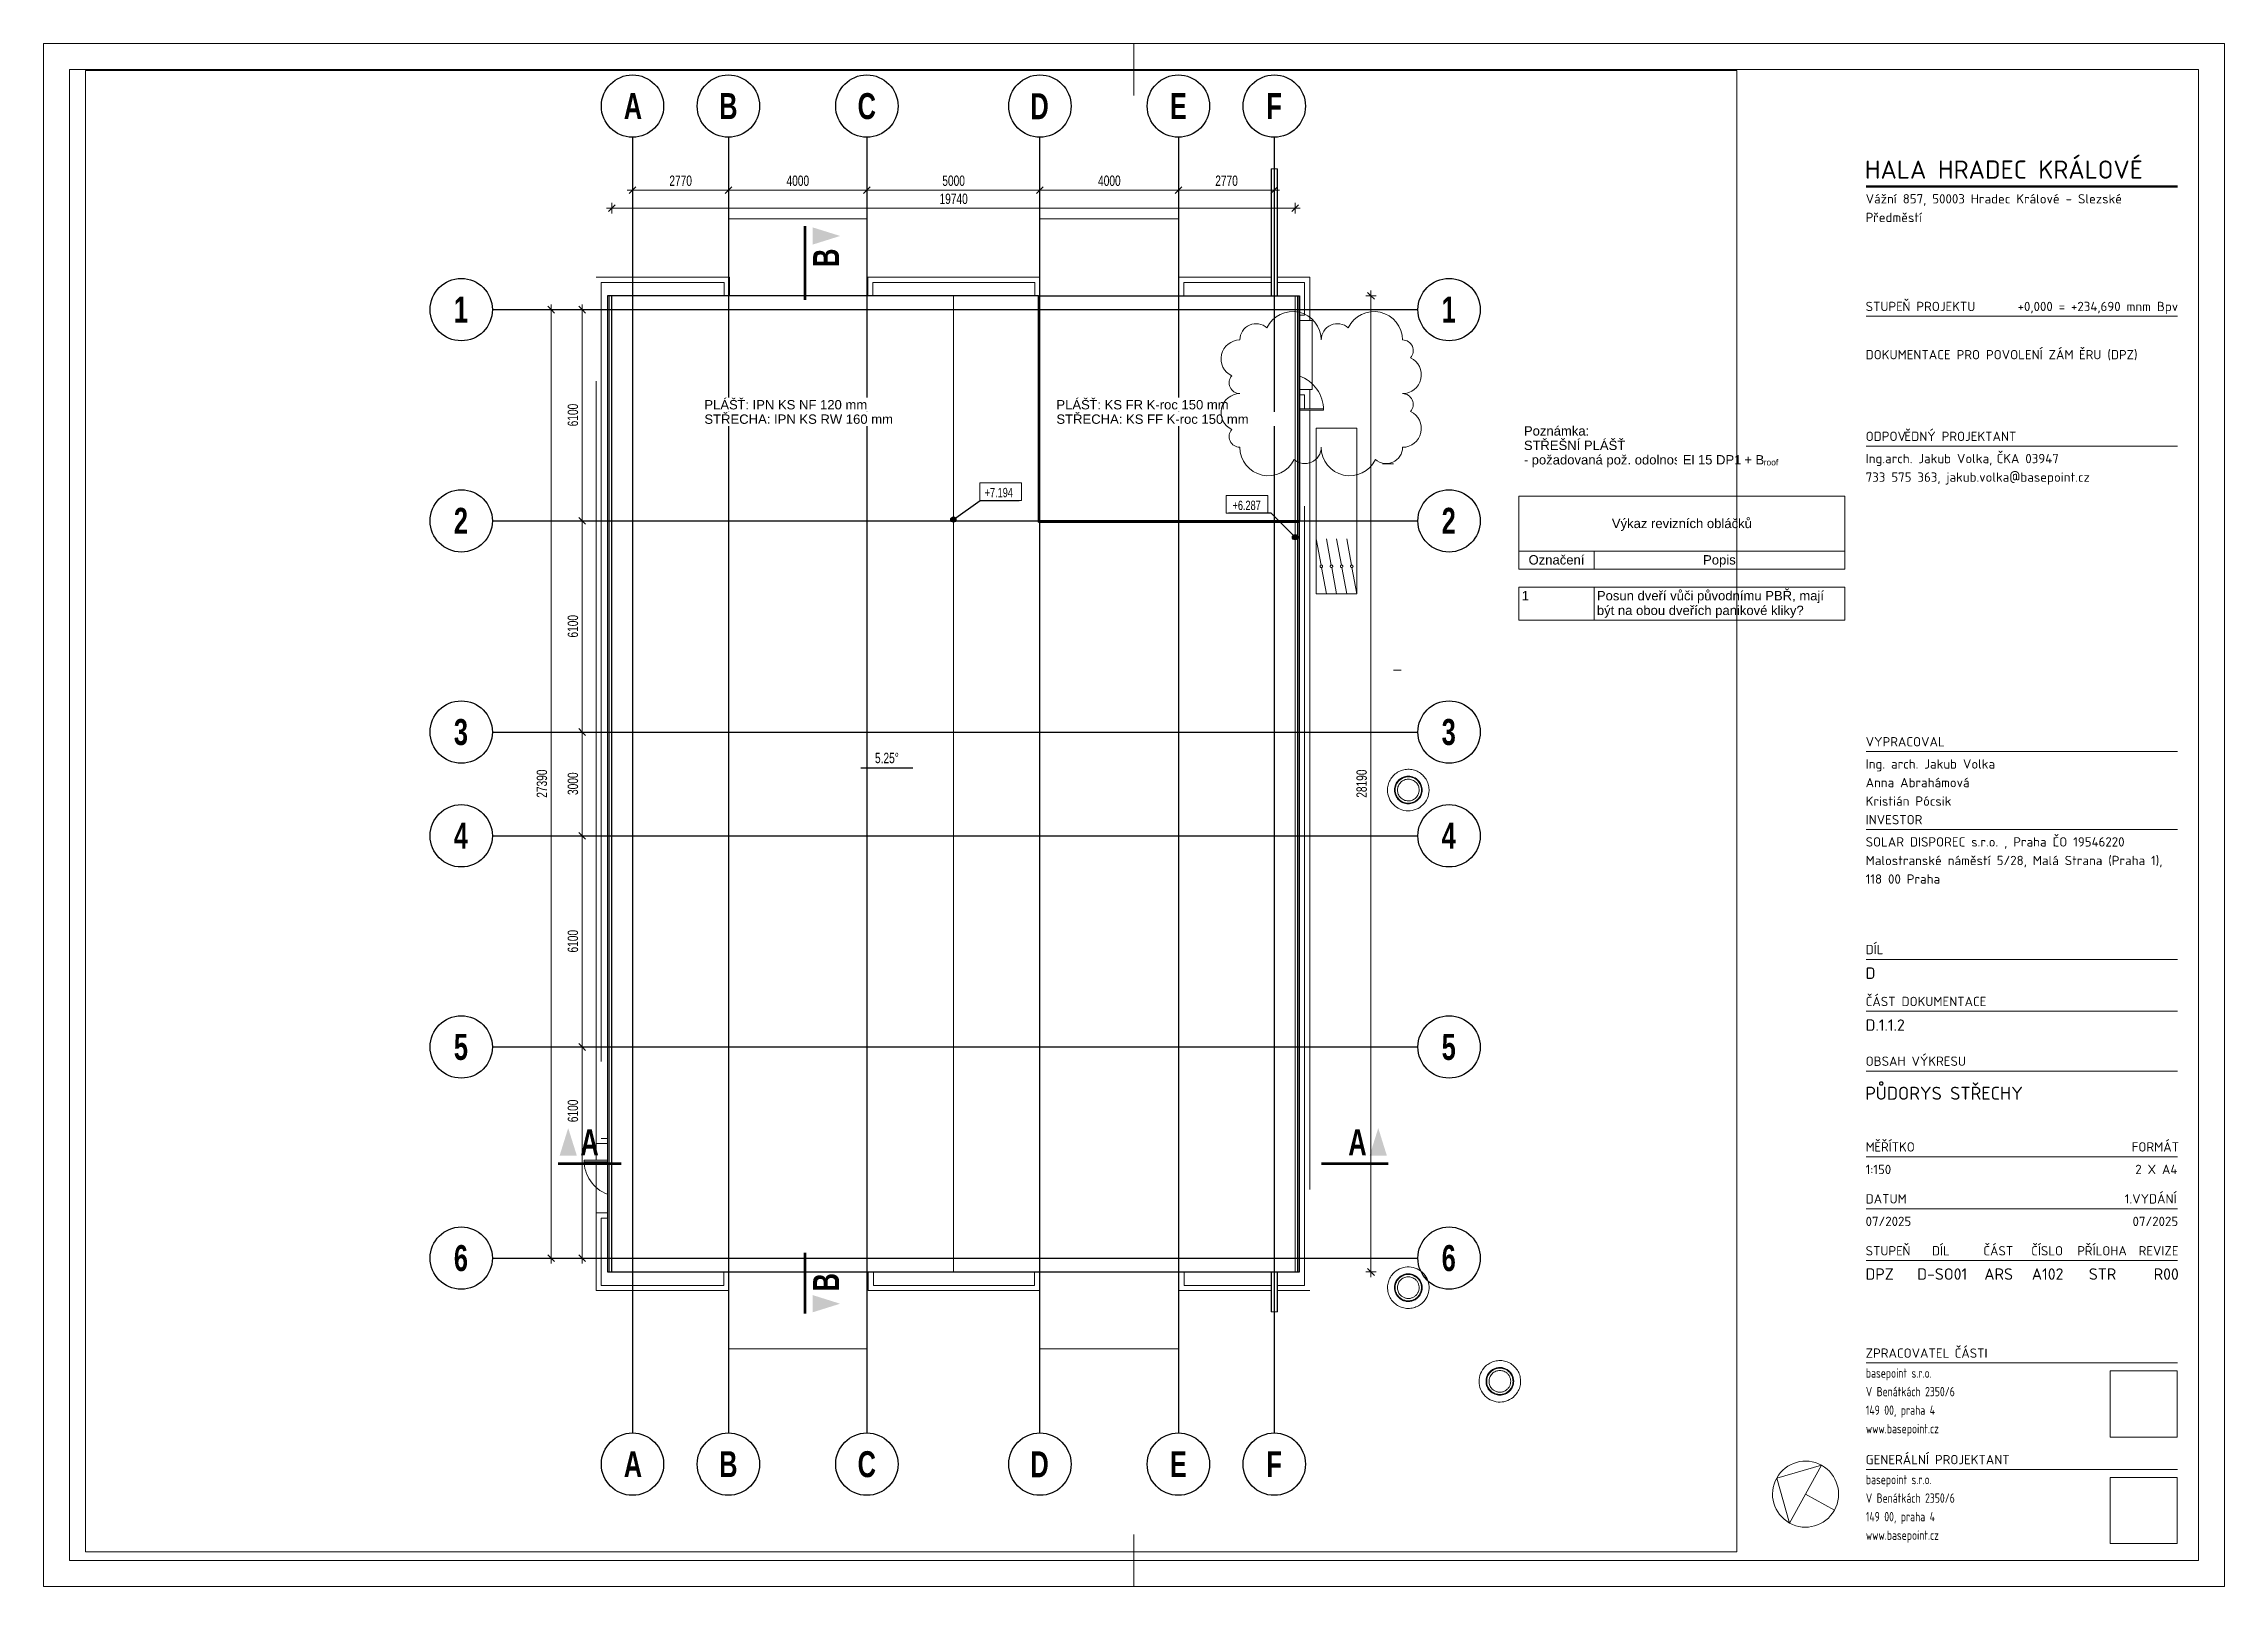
# Paper-space layout 'Layout1' of a CAD drawing. Header units: millimetres. Extents: x 461 to 881, y -344 to -47.
# The model-space entities are those that its viewports show. They can reach past a viewport. Long polylines and large blocks are cut down to what shows.
import ezdxf

# ---------------------------------------------------------------- set-up
doc = ezdxf.new("R2010")
doc.units = ezdxf.units.MM
for name, pattern in [('1_Čerchovaná 4_0mm', [8, 4, -2, 0, -2]), ('1_Čerchovaná 6_0mm', [12, 6, -3, 0, -3]), ('3_Čárkovaná 1_0mm', [2, 1, -1])]:
    doc.linetypes.add(name, pattern=pattern)
for name, color, linetype, lineweight in [('A-ANNO-DIMS', 7, 'Continuous', 9), ('A-ANNO-DIMS-150', 7, 'Continuous', 9), ('A-ANNO-NOTE', 7, 'Continuous', 9), ('A-DETL-MBND', 7, '3_Čárkovaná 1_0mm', 9), ('A-DETL-THIN', 7, 'Continuous', 9), ('A-ROOF', 7, 'Continuous', 9), ('A-ROOF-OTLN', 7, 'Continuous', 9), ('G-ANNO-DIMS', 7, 'Continuous', 9), ('G-ANNO-DIMS-1', 7, 'Continuous', 25), ('G-ANNO-REVC', 7, 'Continuous', 9), ('G-ANNO-SCHD', 7, 'Continuous', 9), ('G-ANNO-SYMB', 7, 'Continuous', 9), ('G-ANNO-SYMB-1', 7, '1_Čerchovaná 4_0mm', 100), ('G-ANNO-SYMB-2', 7, 'Continuous', 18), ('G-ANNO-TEXT', 7, 'Continuous', 9), ('G-ANNO-TTLB', 7, 'Continuous', 9), ('G-ANNO-TTLB-WIDE', 7, 'Continuous', 50)]:
    doc.layers.add(name, color=color, linetype=linetype, lineweight=lineweight)
for name, color, linetype, lineweight, true_color in [('A-DETL-1', 5, 'Continuous', 25, 0x0000ff), ('A-DETL-2', 1, 'Continuous', 25, 0xff0000), ('S-GRID-1', 8, '1_Čerchovaná 6_0mm', 25, 0x808080), ('S-GRID-IDEN', 8, 'Continuous', 25, 0x808080), ('S-GRID-IDEN-1', 8, 'Continuous', 9, 0x808080)]:
    doc.layers.add(name, color=color, linetype=linetype, lineweight=lineweight, true_color=true_color)
doc.layers.add('G-ANNO-NPLT', color=7, linetype='Continuous', plot=False)
doc.styles.add('Arial', font='arial.ttf', dxfattribs={"width": 0.7, "height": 270})
doc.styles.add('Arial_1', font='arial.ttf', dxfattribs={"width": 0.7, "height": 300})
doc.styles.add('Arial_2', font='arial.ttf', dxfattribs={"height": 270})
doc.styles.add('Arial_3', font='arial.ttf', dxfattribs={"height": 1.8})
doc.styles.add('Arial_4', font='arial.ttf', dxfattribs={"height": 1.169804})
doc.styles.add('Arial_B', font='arialbd.ttf', dxfattribs={"width": 0.7, "height": 750})
doc.styles.add('ISOCPEUR', font='isocpeur.ttf', dxfattribs={"height": 1.8})
doc.styles.add('ISOCPEUR_1', font='isocpeur.ttf', dxfattribs={"height": 3.5})
doc.styles.add('ISOCPEUR_2', font='isocpeur.ttf', dxfattribs={"width": 0.75, "height": 1.8})
doc.styles.add('ISOCPEUR_3', font='isocpeur.ttf', dxfattribs={"height": 2.2})
doc.styles.add('ISOCPEUR_4', font='isocpeur.ttf', dxfattribs={"height": 2.5})
doc.styles.add('ISOCPEUR_B', font='', dxfattribs={"width": 0.75, "height": 1.8})
doc.styles.add('ISOCPEUR_B_1', font='', dxfattribs={"height": 1.8})
doc.styles.get('ISOCPEUR_B').set_extended_font_data('ISOCPEUR', bold=True)
doc.styles.get('ISOCPEUR_B_1').set_extended_font_data('ISOCPEUR', bold=True)
doc.dimstyles.new('Vnitřní_-_průhledné', dxfattribs={"dimscale": 304.8, "dimtxt": 306.07782, "dimasz": 0.639764, "dimexe": 0.492126, "dimexo": 0.0625, "dimgap": 0.098425, "dimtad": 1, "dimdec": 0, "dimrnd": 5, "dimzin": 0, "dimdsep": 46, "dimtxsty": 'Arial_1', "dimblk1": 'OBLIQUE', "dimblk2": 'OBLIQUE', "dimsah": 1, "dimcen": 0.09, "dimdle": 0.492126, "dimazin": 0, "dimtfac": 1, "dimtdec": 4, "dimtix": 1, "dimtmove": 0, "dimatfit": 3, "dimfxl": 0.492126, "dimfxlon": 1, "dimtvp": 1, "dimtolj": 1, "dimtzin": 0, "dimarcsym": 2})
doc.dimstyles.new('Vnitřní_-_průhledné_1', dxfattribs={"dimscale": 304.8, "dimtxt": 306.07782, "dimasz": 0.639764, "dimexe": 0.492126, "dimexo": 0.0625, "dimgap": 0.098425, "dimtad": 1, "dimdec": 0, "dimrnd": 5, "dimzin": 0, "dimdsep": 46, "dimtxsty": 'Arial_1', "dimblk1": 'OBLIQUE', "dimblk2": 'OBLIQUE', "dimsah": 1, "dimcen": 0.09, "dimdle": 0.492126, "dimazin": 0, "dimtfac": 1, "dimtdec": 4, "dimtix": 1, "dimtmove": 2, "dimatfit": 3, "dimfxl": 0.492126, "dimfxlon": 1, "dimtvp": 1, "dimtolj": 1, "dimtzin": 0, "dimarcsym": 2})
picture_1 = doc.add_image_def('image1.jpg', size_in_pixel=(500, 494))

psp = doc.layouts.get("Layout1")

# ---------------------------------------------------------------- texts
at = {"layer": 'G-ANNO-SCHD', "char_height": 1.8, "line_spacing_factor": 0.941778, "style": 'Arial_3'}
for s, insert, width, attachment_point in [('Výkaz revizních obláčků', (776.52, -138.51), 32.2392, 2), ('Označení', (752.37, -145.52), 12.8693, 2), ('Popis', (783.75, -145.52), 7.5144, 2), ('\\fArial|b0|i0|c238|p34|;1', (745.68, -152.42), 1.6748, 1), ('Posun dveří vůči původnímu PBŘ, mají\\Pbýt na obou dveřích panikové kliky?', (760.15, -152.42), 52.3364, 1)]:
    psp.add_mtext(s, dxfattribs=dict(at, insert=insert, width=width, attachment_point=attachment_point))
at = {"layer": 'G-ANNO-TTLB', "attachment_point": 1}
for s, insert, char_height, width, style in [('+0,000 = +234,690 mnm Bpv', (841.18, -96.74), 1.8, 37.4388, 'ISOCPEUR'), ('\\fISOCPEUR|b0|i0|c238|p34|;D', (811.9, -224.89), 2.2, 2.0844, 'ISOCPEUR_3'), ('D.1.1.2', (811.9, -234.89), 2.2, 8.8987, 'ISOCPEUR_3'), ('ŮDORYS STŘECHY', (813.84, -247.86), 2.5, 33.27, 'ISOCPEUR_4'), ('\\fISOCPEUR|b0|i0|c238|p34|;P', (811.85, -247.86), 2.5, 2.4051, 'ISOCPEUR_4'), ('1:150', (811.9, -262.88), 1.8, 5.9325, 'ISOCPEUR'), ('07/2025', (811.9, -272.88), 1.8, 10.6624, 'ISOCPEUR'), ('07/2025', (863.31, -272.88), 1.8, 10.6624, 'ISOCPEUR'), ('DPZ', (811.89, -282.82), 2.2, 6.2532, 'ISOCPEUR_3'), ('D-SO01', (821.84, -282.82), 2.2, 11.2236, 'ISOCPEUR_3'), ('ARS', (834.76, -282.82), 2.2, 6.5738, 'ISOCPEUR_3'), ('A102', (843.91, -282.82), 2.2, 7.3755, 'ISOCPEUR_3'), ('STR', (854.89, -282.82), 2.2, 6.2532, 'ISOCPEUR_3'), ('R00', (867.39, -282.82), 2.2, 5.7721, 'ISOCPEUR_3')]:
    psp.add_mtext(s, dxfattribs=dict(at, insert=insert, char_height=char_height, width=width, style=style))

msp = doc.modelspace()

# ---------------------------------------------------------------- texts
at = {"layer": 'G-ANNO-DIMS-1', "char_height": 270, "width": 968.499, "attachment_point": 1, "line_spacing_factor": 0.941778, "style": 'Arial'}
for s, insert in [('+7.194', (191392.6, 147942.9)), ('+6.287', (198553.4, 147573.6))]:
    msp.add_mtext(s, dxfattribs=dict(at, insert=insert))
at = {"layer": 'G-ANNO-SYMB-2', "char_height": 750, "width": 648.164, "attachment_point": 1, "rotation": 90, "style": 'Arial_B'}
for insert in [(186435.6, 154323.2), (186435.6, 124736.5)]:
    msp.add_mtext('\\fArial|b1|i0|c238|p34|;\\W.7;B', dxfattribs=dict(at, insert=insert))
at = {"layer": 'G-ANNO-SYMB-2', "char_height": 750, "width": 614.493, "attachment_point": 1, "style": 'Arial_B'}
for insert in [(179713.3, 129419.5), (201896.4, 129419.5)]:
    msp.add_mtext('\\fArial|b1|i0|c238|p34|;\\W.7;A', dxfattribs=dict(at, insert=insert))
at = {"layer": 'G-ANNO-TEXT', "insert": (193464.4, 150479.5), "char_height": 270, "width": 1154.43, "attachment_point": 1, "style": 'Arial_2', "bg_fill": 3, "box_fill_scale": 1.25, "bg_fill_color": 9, "bg_fill_true_color": 13158600, "bg_fill_transparency": 0}
msp.add_mtext('PLÁŠ', dxfattribs=at)
at = {"layer": 'S-GRID-IDEN-1', "char_height": 750, "attachment_point": 1, "style": 'Arial_B'}
for s, insert, width in [('\\fArial|b1|i0|c238|p34|;\\W.7;A', (180965.3, 159342.8), 614.493), ('\\fArial|b1|i0|c238|p34|;\\W.7;B', (183721.2, 159342.8), 648.164), ('\\fArial|b1|i0|c238|p34|;\\W.7;C', (187721.2, 159342.8), 648.164), ('\\fArial|b1|i0|c238|p34|;\\W.7;D', (192713.4, 159339.3), 648.164), ('\\fArial|b1|i0|c238|p34|;\\W.7;E', (196742.2, 159342.8), 597.658), ('\\fArial|b1|i0|c238|p34|;\\W.7;F', (199532.6, 159342.8), 547.152), ('\\fArial|b1|i0|c238|p34|;\\W.7;1', (176057, 153467.1), 505.063), ('\\fArial|b1|i0|c238|p34|;\\W.7;1', (204594.3, 153467.1), 505.063), ('\\fArial|b1|i0|c238|p34|;\\W.7;2', (176057, 147367.1), 505.063), ('\\fArial|b1|i0|c238|p34|;\\W.7;2', (204594.3, 147367.1), 505.063), ('\\fArial|b1|i0|c238|p34|;\\W.7;3', (176057, 141269.6), 505.063), ('\\fArial|b1|i0|c238|p34|;\\W.7;3', (204594.3, 141269.6), 505.063), ('\\fArial|b1|i0|c238|p34|;\\W.7;4', (176057, 138272.1), 505.063), ('\\fArial|b1|i0|c238|p34|;\\W.7;4', (204594.3, 138272.1), 505.063), ('\\fArial|b1|i0|c238|p34|;\\W.7;5', (176057, 132174.6), 505.063), ('\\fArial|b1|i0|c238|p34|;\\W.7;5', (204594.3, 132174.6), 505.063), ('\\fArial|b1|i0|c238|p34|;\\W.7;6', (176057, 126077.1), 505.063), ('\\fArial|b1|i0|c238|p34|;\\W.7;6', (204594.3, 126077.1), 505.063), ('\\fArial|b1|i0|c238|p34|;\\W.7;A', (180965.3, 120125.4), 614.493), ('\\fArial|b1|i0|c238|p34|;\\W.7;B', (183721.2, 120125.4), 648.164), ('\\fArial|b1|i0|c238|p34|;\\W.7;C', (187721.2, 120125.4), 648.164), ('\\fArial|b1|i0|c238|p34|;\\W.7;D', (192713.4, 120121.9), 648.164), ('\\fArial|b1|i0|c238|p34|;\\W.7;E', (196742.2, 120125.4), 597.658), ('\\fArial|b1|i0|c238|p34|;\\W.7;F', (199532.6, 120125.4), 547.152)]:
    msp.add_mtext(s, dxfattribs=dict(at, insert=insert, width=width))

# ---------------------------------------------------------------- blocks, each defined once
blk = doc.blocks.new('00_BP_ROZP_KOD_velka_rvt22 - PL_ROZPISKA_21-298807-PŮDORYS STŘECHY')
at = {"layer": 'A-ANNO-NOTE'}
for p, q in [((-120.5, 295), (-120.5, 285)), ((-120.5, 295), (-120.5, 285)), ((-120.5, 295), (-110.5, 295)), ((-120.5, 295), (-110.5, 295)), ((89.5, 295), (89.5, 285)), ((299.5, 295), (289.5, 295)), ((299.5, 295), (289.5, 295)), ((299.5, 295), (299.5, 285)), ((-120.5, -2), (-120.5, 8)), ((-120.5, -2), (-120.5, 8)), ((89.5, -2), (89.5, 8)), ((299.5, -2), (299.5, 8)), ((-120.5, -2), (-110.5, -2)), ((299.5, -2), (289.5, -2))]:
    blk.add_line(p, q, dxfattribs=at)
at = {"layer": 'G-ANNO-TTLB'}
for p, q in [((299.5, 295), (-120.5, 295)), ((-120.5, 295), (-120.5, -2)), ((299.5, -2), (299.5, 295)), ((-115.5, 290), (-115.5, 3)), ((294.5, 290), (-115.5, 290)), ((294.5, 3), (294.5, 290)), ((290.5, 242.5), (230.5, 242.5)), ((290.5, 217.5), (230.5, 217.5)), ((290.5, 158.7), (230.5, 158.7)), ((290.5, 143.7), (230.5, 143.7)), ((290.5, 118.7), (230.5, 118.7)), ((290.5, 118.7), (230.5, 118.7)), ((290.5, 108.7), (230.5, 108.7)), ((290.5, 97.2), (230.5, 97.2)), ((290.5, 80.7), (230.5, 80.7)), ((290.5, 70.7), (230.5, 70.7)), ((290.5, 60.7), (230.5, 60.7)), ((290.5, 41), (230.5, 41)), ((290.5, 20.5), (230.5, 20.5)), ((-115.5, 3), (294.5, 3)), ((-120.5, -2), (299.5, -2))]:
    blk.add_line(p, q, dxfattribs=at)
at = {"layer": 'G-ANNO-TTLB-WIDE'}
blk.add_line((290.5, 267.5), (230.5, 267.5), dxfattribs=at)
at = {"layer": 'G-ANNO-TTLB', "attachment_point": 1}
for s, insert, char_height, width, style in [('HALA HRADEC KRÁLOVÉ', (230.25, 272.5), 3.5, 63.3333, 'ISOCPEUR_1'), ('Vážní 857, 50003 Hradec Králové - Slezské ', (230.42, 266.02), 1.8, 61.1688, 'ISOCPEUR'), ('\\fISOCPEUR|b0|i0|c238|p34|;P', (230.42, 262.44), 1.8, 1.7637, 'ISOCPEUR'), ('ředměstí', (231.87, 262.44), 1.8, 11.9451, 'ISOCPEUR'), ('STUPE', (230.42, 245.3), 1.8, 8.5781, 'ISOCPEUR'), ('Ň PROJEKTU', (237.49, 245.3), 1.8, 16.5949, 'ISOCPEUR'), ('DOKUMENTACE PRO POVOLENÍ ZÁM', (230.42, 236.02), 1.8, 49.7848, 'ISOCPEUR_B_1'), ('ĚRU (DPZ)', (271.49, 236.02), 1.8, 14.1899, 'ISOCPEUR_B_1'), ('ODPOV', (230.42, 220.3), 1.8, 9.0591, 'ISOCPEUR'), ('ĚDNÝ PROJEKTANT', (237.89, 220.3), 1.8, 25.654, 'ISOCPEUR'), ('Ing.arch. Jakub Volka, ', (230.42, 216.02), 1.8, 30.5443, 'ISOCPEUR'), ('ČKA 03947', (255.62, 216.02), 1.8, 14.5105, 'ISOCPEUR'), ('733 575 363, jakub.volka@basepoint.cz', (230.42, 212.44), 1.8, 51.5485, 'ISOCPEUR'), ('VYPRACOVAL', (230.42, 161.5), 1.8, 18.3586, 'ISOCPEUR'), ('Ing. arch. Jakub Volka', (230.42, 157.22), 1.8, 29.7426, 'ISOCPEUR'), ('Anna Abrahámová', (230.42, 153.64), 1.8, 23.9705, 'ISOCPEUR'), ('Kristián Pócsik', (230.42, 150.07), 1.8, 20.0422, 'ISOCPEUR'), ('INVESTOR', (230.42, 146.5), 1.8, 12.9873, 'ISOCPEUR'), ('ČO 19546220', (266.4, 142.22), 1.8, 16.6751, 'ISOCPEUR'), ('SOLAR DISPOREC s.r.o. , Praha I', (230.42, 142.22), 1.8, 43.6118, 'ISOCPEUR'), ('Malostranské náměstí 5/28, Malá Strana (Praha 1), ', (230.42, 138.64), 1.8, 71.1899, 'ISOCPEUR'), ('118 00 Praha', (230.42, 135.07), 1.8, 17.2363, 'ISOCPEUR'), ('DÍL', (230.42, 121.5), 1.8, 4.4093, 'ISOCPEUR'), ('ČÁST DOKUMENTACE', (230.42, 111.5), 1.8, 27.5781, 'ISOCPEUR'), ('OBSAH VÝKRESU', (230.42, 100), 1.8, 23.0084, 'ISOCPEUR'), ('ĚŘÍTKO', (232.07, 83.5), 1.8, 9.7004, 'ISOCPEUR'), ('FORMÁT', (281.65, 83.5), 1.8, 10.8228, 'ISOCPEUR'), ('\\fISOCPEUR|b0|i0|c238|p34|;M', (230.42, 83.5), 1.8, 2.0042, 'ISOCPEUR'), ('2 X A4', (282.34, 79.17), 1.8, 10.0211, 'ISOCPEUR'), ('DATUM', (230.42, 73.5), 1.8, 9.2996, 'ISOCPEUR'), ('1.VYDÁNÍ', (280.32, 73.5), 1.8, 12.4262, 'ISOCPEUR'), ('STUPE', (230.42, 63.5), 1.8, 8.5781, 'ISOCPEUR'), ('\\fISOCPEUR|b0|i0|c238|p34|;Ň', (237.49, 63.5), 1.8, 1.7637, 'ISOCPEUR'), ('DÍL', (243.18, 63.5), 1.8, 4.4093, 'ISOCPEUR'), ('ČÁST', (253.08, 63.5), 1.8, 7.0549, 'ISOCPEUR'), ('ČÍSLO', (262.29, 63.5), 1.8, 7.6962, 'ISOCPEUR'), ('\\fISOCPEUR|b0|i0|c238|p34|;P', (271.17, 63.5), 1.8, 1.7637, 'ISOCPEUR'), ('ŘÍLOHA', (272.62, 63.5), 1.8, 9.9409, 'ISOCPEUR'), ('REVIZE', (282.98, 63.5), 1.8, 9.2194, 'ISOCPEUR'), ('ZPRACOVATEL ', (230.42, 43.8), 1.8, 20.7637, 'ISOCPEUR'), ('ČÁSTI', (247.55, 43.8), 1.8, 7.6962, 'ISOCPEUR'), ('basepoint s.r.o.', (230.46, 39.96), 1.8, 16.2342, 'ISOCPEUR_B'), ('V Benátkách 2350/6', (230.46, 36.39), 1.8, 20.6234, 'ISOCPEUR_2'), ('149 00, praha 4', (230.46, 32.82), 1.8, 16.174, 'ISOCPEUR_2'), ('www.basepoint.cz', (230.46, 29.25), 1.8, 17.1361, 'ISOCPEUR_2'), ('GENERÁLNÍ PROJEKTANT', (230.42, 23.3), 1.8, 33.3502, 'ISOCPEUR'), ('basepoint s.r.o.', (230.46, 19.46), 1.8, 16.2342, 'ISOCPEUR_B'), ('V Benátkách 2350/6', (230.46, 15.89), 1.8, 20.6234, 'ISOCPEUR_2'), ('149 00, praha 4', (230.46, 12.32), 1.8, 16.174, 'ISOCPEUR_2'), ('www.basepoint.cz', (230.46, 8.75), 1.8, 17.1361, 'ISOCPEUR_2')]:
    blk.add_mtext(s, dxfattribs=dict(at, insert=insert, char_height=char_height, width=width, style=style))
at = {"layer": 'G-ANNO-TTLB'}
image = blk.add_image(picture_1, insert=(277.52, 26.73), size_in_units=(12.89, 12.73), dxfattribs=at)
image.dxf.flags = 7
image = blk.add_image(picture_1, insert=(277.52, 6.23), size_in_units=(12.89, 12.73), dxfattribs=at)
image.dxf.flags = 7
blk = doc.blocks.new('Severka-1 - Severka-1-437760-PŮDORYS STŘECHY')
at = {"layer": 'A-ANNO-NOTE'}
for p, q in [((0, 6.36), (-6.36, 0)), ((6.36, 0), (0, 6.36)), ((-6.36, 0), (6.36, 0)), ((0, 0), (0, -6.36))]:
    blk.add_line(p, q, dxfattribs=at)
for start, end in [(360, 180), (180, 360)]:
    blk.add_arc((0, 0), 6.36, start, end, dxfattribs=at)
blk = doc.blocks.new('IPE - IPE180-485023-3NP')
at = {"layer": 'A-DETL-MBND'}
for p, q in [((199668, 125300), (199668, 124146)), ((199676, 125300), (199676, 124146)), ((199840, 124146), (199840, 125300)), ((199848, 125300), (199848, 124146)), ((199676, 124146), (199668, 124146)), ((199685, 124146), (199676, 124146)), ((199831, 124146), (199685, 124146)), ((199840, 124146), (199831, 124146)), ((199848, 124146), (199840, 124146))]:
    blk.add_line(p, q, dxfattribs=at)
blk = doc.blocks.new('Větrací tlumičová jednotka_ levá - VZT S REKUPERACI-581700-3NP')
at = {"layer": 'A-DETL-MBND'}
for p, q in [((-2392, -585), (-2392, 585)), ((-2392, 585), (2393, 585)), ((-2387, 292), (-1628, 432)), ((-2387, 0), (-1628, 140)), ((-796, 585), (-1556, 445)), ((-796, 292), (-1556, 153)), ((2393, 585), (2393, -585)), ((2393, -585), (-2392, -585)), ((-2387, -293), (-1628, -153)), ((-2387, -585), (-1628, -445)), ((-796, 0), (-1556, -140)), ((-796, -293), (-1556, -432))]:
    blk.add_line(p, q, dxfattribs=at)
for centre in [(-1592, 439), (-1592, 146), (-1592, -146), (-1592, -439)]:
    blk.add_circle(centre, 36.6, dxfattribs=at)
blk = doc.blocks.new('Z_PIF_UN_Tegra_Round_Iron_Cover_Wavin__nested_ - Var_-776421-3NP')
at = {"layer": 'A-DETL-MBND'}
for radius, start, end in [(380, 0, 180), (380, 180, 0), (313, 0, 180), (313, 180, 0)]:
    blk.add_arc((0, 0), radius, start, end, dxfattribs=at)
blk = doc.blocks.new('Z_PIF_UN_Tegra_Concrete_Ring_Wavin__nested_ - Var_-776422-3NP')
at = {"layer": 'A-DETL-MBND'}
for radius, start, end in [(600, 360, 180), (600, 180, 360), (400, 0, 180), (400, 180, 0)]:
    blk.add_arc((0, 0), radius, start, end, dxfattribs=at)
blk = doc.blocks.new('Rampa - Rampa-818641-3NP')
at = {"layer": 'A-DETL-MBND'}
for p, q in [((229959, 7966), (228817, 6066)), ((228817, 6066), (232246, 4005)), ((232246, 4005), (233387, 5905))]:
    blk.add_line(p, q, dxfattribs=at)
blk = doc.blocks.new('Rampa - Rampa-819336-3NP')
at = {"layer": 'A-DETL-MBND'}
for p, q in [((221969, 12143), (221101, 10699)), ((221101, 10699), (224530, 8638)), ((224530, 8638), (225674, 10542))]:
    blk.add_line(p, q, dxfattribs=at)
blk = doc.blocks.new('Rampa - Rampa-823350-3NP')
at = {"layer": 'A-DETL-MBND'}
for p, q in [((245628, 34032), (244759, 32586)), ((249056, 31971), (245628, 34032)), ((247911, 30066), (249056, 31971))]:
    blk.add_line(p, q, dxfattribs=at)
blk = doc.blocks.new('Rampa - Rampa-823366-3NP')
at = {"layer": 'A-DETL-MBND'}
for p, q in [((237913, 38667), (237045, 37223)), ((241342, 36606), (237913, 38667)), ((240197, 34702), (241342, 36606))]:
    blk.add_line(p, q, dxfattribs=at)
blk = doc.blocks.new('Vnější jednoduché dvoukřídlé dveře - 1050 x 2100mm-849430-3NP')
at = {"layer": 'A-DETL-MBND'}
for p, q in [((525, 1131.35), (480, 1131.35)), ((480, 1131.35), (480, 431.35)), ((525, 431.35), (525, 1131.35))]:
    blk.add_line(p, q, dxfattribs=at)
blk.add_arc((525, 81.35), 1050, 90, 160.4904342, dxfattribs=at)
blk = doc.blocks.new('Vnější jednoduché dvoukřídlé dveře - 1050 x 2100mm-V1-3NP')
at = {"layer": 'A-DETL-MBND'}
for p, q in [((525, 1131), (480, 1131)), ((480, 1131), (480, 455)), ((525, 455), (525, 1131))]:
    blk.add_line(p, q, dxfattribs=at)
blk.add_arc((525, 81), 1050, 90, 159.07192, dxfattribs=at)
blk = doc.blocks.new('IPE - IPE180-485027-3NP')
at = {"layer": 'A-DETL-MBND'}
for p, q in [((199667, 157158), (199675, 157158)), ((199667, 157158), (199667, 153490)), ((199675, 157158), (199684, 157158)), ((199675, 157158), (199675, 153490)), ((199684, 157158), (199830, 157158)), ((199830, 157158), (199839, 157158)), ((199839, 157158), (199847, 157158)), ((199839, 153490), (199839, 157158)), ((199847, 157158), (199847, 153490))]:
    blk.add_line(p, q, dxfattribs=at)
blk = doc.blocks.new('Osnova - 6mm-307864-3NP')
at = {"layer": 'S-GRID-IDEN'}
blk.add_circle((0, 0), 6, dxfattribs=at)
blk = doc.blocks.new('Řez - Velká značka-308779-3NP')
at = {"layer": 'G-ANNO-SYMB'}
blk.add_hatch(color=256, dxfattribs=at).paths.add_polyline_path([(3.58, 1.5), (0.25, 1.5), (1.91, 6.82)])
blk = doc.blocks.new('Výškové kóty - Výšková kóta - Základová-780896-3NP')
at = {"layer": 'G-ANNO-DIMS'}
for p, q in [((-0.4, 0), (-0.4, 3.4)), ((-0.4, 3.4), (7.6, 3.4)), ((7.6, 0), (-0.4, 0)), ((7.6, 3.4), (7.6, 0))]:
    blk.add_line(p, q, dxfattribs=at)
blk = doc.blocks.new('DIMBLOCK1-3NP')
at = {"layer": 'A-ANNO-DIMS-150', "lineweight": 18}
for p, q in [((192988, 156544), (192891, 156446)), ((192988, 156544), (193086, 156641)), ((196988, 156544), (196891, 156446)), ((196988, 156544), (197086, 156641))]:
    blk.add_line(p, q, dxfattribs=at)
at = {"layer": 'A-ANNO-DIMS-150'}
for p, q in [((192988, 156544), (192988, 156694)), ((197138, 156544), (192988, 156544)), ((192988, 156544), (192988, 156394)), ((196988, 156544), (196988, 156694)), ((196988, 156544), (196988, 156394))]:
    blk.add_line(p, q, dxfattribs=at)
at = {"layer": 'A-ANNO-DIMS-150', "color": 0, "insert": (194668, 156963), "char_height": 300, "width": 768.49, "attachment_point": 1, "line_spacing_factor": 0.941778, "style": 'Arial_1'}
blk.add_mtext('4000', dxfattribs=at)
blk = doc.blocks.new('_Oblique')
at = {"color": 0, "linetype": 'ByBlock', "lineweight": -2}
blk.add_line((-0.5, -0.5), (0.5, 0.5), dxfattribs=at)
blk = doc.blocks.new('DIMBLOCK2-3NP')
at = {"layer": 'A-ANNO-DIMS-150', "lineweight": 18}
for p, q in [((187988, 156544), (187891, 156446)), ((187988, 156544), (188086, 156641)), ((192988, 156544), (192891, 156446)), ((192988, 156544), (193086, 156641))]:
    blk.add_line(p, q, dxfattribs=at)
at = {"layer": 'A-ANNO-DIMS-150'}
for p, q in [((187988, 156544), (187988, 156694)), ((192988, 156544), (187988, 156544)), ((187988, 156544), (187988, 156394)), ((192988, 156544), (192988, 156694)), ((192988, 156544), (192988, 156394))]:
    blk.add_line(p, q, dxfattribs=at)
at = {"layer": 'A-ANNO-DIMS-150', "color": 0, "insert": (190168, 156963), "char_height": 300, "width": 768.49, "attachment_point": 1, "line_spacing_factor": 0.941778, "style": 'Arial_1'}
blk.add_mtext('5000', dxfattribs=at)
blk = doc.blocks.new('DIMBLOCK3-3NP')
at = {"layer": 'A-ANNO-DIMS-150', "lineweight": 18}
for p, q in [((183988, 156544), (183891, 156446)), ((183988, 156544), (184086, 156641)), ((187988, 156544), (187891, 156446)), ((187988, 156544), (188086, 156641))]:
    blk.add_line(p, q, dxfattribs=at)
at = {"layer": 'A-ANNO-DIMS-150'}
for p, q in [((183988, 156544), (183988, 156694)), ((187988, 156544), (183988, 156544)), ((183988, 156544), (183988, 156394)), ((187988, 156544), (187988, 156694)), ((187988, 156544), (187988, 156394))]:
    blk.add_line(p, q, dxfattribs=at)
at = {"layer": 'A-ANNO-DIMS-150', "color": 0, "insert": (185668, 156963), "char_height": 300, "width": 768.49, "attachment_point": 1, "line_spacing_factor": 0.941778, "style": 'Arial_1'}
blk.add_mtext('4000', dxfattribs=at)
blk = doc.blocks.new('DIMBLOCK4-3NP')
at = {"layer": 'A-ANNO-DIMS-150'}
for p, q in [((183988, 156544), (181068, 156544)), ((181218, 156544), (181218, 156694)), ((181218, 156544), (181218, 156394)), ((183988, 156544), (183988, 156694)), ((183988, 156544), (183988, 156394))]:
    blk.add_line(p, q, dxfattribs=at)
at = {"layer": 'A-ANNO-DIMS-150', "lineweight": 18}
for p, q in [((181218, 156544), (181121, 156446)), ((181218, 156544), (181316, 156641)), ((183988, 156544), (183891, 156446)), ((183988, 156544), (184086, 156641))]:
    blk.add_line(p, q, dxfattribs=at)
at = {"layer": 'A-ANNO-DIMS-150', "color": 0, "insert": (182283, 156963), "char_height": 300, "width": 768.49, "attachment_point": 1, "line_spacing_factor": 0.941778, "style": 'Arial_1'}
blk.add_mtext('2770', dxfattribs=at)
blk = doc.blocks.new('DIMBLOCK5-3NP')
at = {"layer": 'A-ANNO-DIMS-150'}
for p, q in [((180468, 156021), (200508, 156021)), ((180618, 156021), (180618, 156171)), ((180618, 156021), (180618, 155871)), ((200358, 156021), (200358, 156171)), ((200358, 156021), (200358, 155871))]:
    blk.add_line(p, q, dxfattribs=at)
at = {"layer": 'A-ANNO-DIMS-150', "lineweight": 18}
for p, q in [((180618, 156021), (180521, 155924)), ((180618, 156021), (180716, 156119)), ((200358, 156021), (200261, 155924)), ((200358, 156021), (200456, 156119))]:
    blk.add_line(p, q, dxfattribs=at)
at = {"layer": 'A-ANNO-DIMS-150', "color": 0, "insert": (190088, 156441), "char_height": 300, "width": 960.61, "attachment_point": 1, "line_spacing_factor": 0.941778, "style": 'Arial_1'}
blk.add_mtext('19740', dxfattribs=at)
blk = doc.blocks.new('DIMBLOCK6-3NP')
at = {"layer": 'A-ANNO-DIMS-150'}
for p, q in [((179765, 153090), (179615, 153090)), ((179765, 153240), (179765, 146990)), ((179765, 153090), (179915, 153090)), ((179765, 146990), (179615, 146990)), ((179765, 146990), (179915, 146990))]:
    blk.add_line(p, q, dxfattribs=at)
at = {"layer": 'A-ANNO-DIMS-150', "lineweight": 18}
for p, q in [((179765, 153090), (179667, 153188)), ((179765, 153090), (179862, 152993)), ((179765, 146990), (179667, 147088)), ((179765, 146990), (179862, 146893))]:
    blk.add_line(p, q, dxfattribs=at)
at = {"layer": 'A-ANNO-DIMS-150', "color": 0, "insert": (179345, 149720), "char_height": 300, "width": 768.49, "attachment_point": 1, "rotation": 90, "line_spacing_factor": 0.941778, "style": 'Arial_1'}
blk.add_mtext('6100', dxfattribs=at)
blk = doc.blocks.new('DIMBLOCK7-3NP')
at = {"layer": 'A-ANNO-DIMS-150'}
for p, q in [((179765, 146990), (179615, 146990)), ((179765, 146990), (179765, 140893)), ((179765, 146990), (179915, 146990)), ((179765, 140893), (179615, 140893)), ((179765, 140893), (179915, 140893))]:
    blk.add_line(p, q, dxfattribs=at)
at = {"layer": 'A-ANNO-DIMS-150', "lineweight": 18}
for p, q in [((179765, 146990), (179667, 147088)), ((179765, 146990), (179862, 146893)), ((179765, 140893), (179667, 140990)), ((179765, 140893), (179862, 140795))]:
    blk.add_line(p, q, dxfattribs=at)
at = {"layer": 'A-ANNO-DIMS-150', "color": 0, "insert": (179345, 143621), "char_height": 300, "width": 768.49, "attachment_point": 1, "rotation": 90, "line_spacing_factor": 0.941778, "style": 'Arial_1'}
blk.add_mtext('6100', dxfattribs=at)
blk = doc.blocks.new('DIMBLOCK8-3NP')
at = {"layer": 'A-ANNO-DIMS-150'}
for p, q in [((179765, 140893), (179615, 140893)), ((179765, 140893), (179765, 137895)), ((179765, 140893), (179915, 140893)), ((179765, 137895), (179615, 137895)), ((179765, 137895), (179915, 137895))]:
    blk.add_line(p, q, dxfattribs=at)
at = {"layer": 'A-ANNO-DIMS-150', "lineweight": 18}
for p, q in [((179765, 140893), (179667, 140990)), ((179765, 140893), (179862, 140795)), ((179765, 137895), (179667, 137993)), ((179765, 137895), (179862, 137798))]:
    blk.add_line(p, q, dxfattribs=at)
at = {"layer": 'A-ANNO-DIMS-150', "color": 0, "insert": (179345, 139074), "char_height": 300, "width": 768.49, "attachment_point": 1, "rotation": 90, "line_spacing_factor": 0.941778, "style": 'Arial_1'}
blk.add_mtext('3000', dxfattribs=at)
blk = doc.blocks.new('DIMBLOCK9-3NP')
at = {"layer": 'A-ANNO-DIMS-150', "lineweight": 18}
for p, q in [((179765, 137895), (179667, 137993)), ((179765, 137895), (179862, 137798)), ((179765, 131798), (179667, 131895)), ((179765, 131798), (179862, 131700))]:
    blk.add_line(p, q, dxfattribs=at)
at = {"layer": 'A-ANNO-DIMS-150'}
for p, q in [((179765, 137895), (179615, 137895)), ((179765, 137895), (179765, 131798)), ((179765, 137895), (179915, 137895)), ((179765, 131798), (179615, 131798)), ((179765, 131798), (179915, 131798))]:
    blk.add_line(p, q, dxfattribs=at)
at = {"layer": 'A-ANNO-DIMS-150', "color": 0, "insert": (179345, 134526), "char_height": 300, "width": 768.49, "attachment_point": 1, "rotation": 90, "line_spacing_factor": 0.941778, "style": 'Arial_1'}
blk.add_mtext('6100', dxfattribs=at)
blk = doc.blocks.new('DIMBLOCK10-3NP')
at = {"layer": 'A-ANNO-DIMS-150'}
for p, q in [((179765, 131798), (179615, 131798)), ((179765, 131798), (179765, 125550)), ((179765, 131798), (179915, 131798)), ((179765, 125700), (179615, 125700)), ((179765, 125700), (179915, 125700))]:
    blk.add_line(p, q, dxfattribs=at)
at = {"layer": 'A-ANNO-DIMS-150', "lineweight": 18}
for p, q in [((179765, 131798), (179667, 131895)), ((179765, 131798), (179862, 131700)), ((179765, 125700), (179667, 125798)), ((179765, 125700), (179862, 125603))]:
    blk.add_line(p, q, dxfattribs=at)
at = {"layer": 'A-ANNO-DIMS-150', "color": 0, "insert": (179345, 129626), "char_height": 300, "width": 768.49, "attachment_point": 1, "rotation": 90, "line_spacing_factor": 0.941778, "style": 'Arial_1'}
blk.add_mtext('6100', dxfattribs=at)
blk = doc.blocks.new('DIMBLOCK11-3NP')
at = {"layer": 'A-ANNO-DIMS-150'}
for p, q in [((178868, 153090), (178718, 153090)), ((178868, 153240), (178868, 125550)), ((178868, 153090), (179018, 153090)), ((178868, 125700), (178718, 125700)), ((178868, 125700), (179018, 125700))]:
    blk.add_line(p, q, dxfattribs=at)
at = {"layer": 'A-ANNO-DIMS-150', "lineweight": 18}
for p, q in [((178868, 153090), (178771, 153188)), ((178868, 153090), (178966, 152993)), ((178868, 125700), (178771, 125798)), ((178868, 125700), (178966, 125603))]:
    blk.add_line(p, q, dxfattribs=at)
at = {"layer": 'A-ANNO-DIMS-150', "color": 0, "insert": (178449, 138995), "char_height": 300, "width": 960.61, "attachment_point": 1, "rotation": 90, "line_spacing_factor": 0.941778, "style": 'Arial_1'}
blk.add_mtext('27390', dxfattribs=at)
blk = doc.blocks.new('DIMBLOCK12-3NP')
at = {"layer": 'A-ANNO-DIMS-150'}
for p, q in [((199908, 156544), (196838, 156544)), ((196988, 156544), (196988, 156694)), ((196988, 156544), (196988, 156394)), ((199758, 156544), (199758, 156694)), ((199758, 156544), (199758, 156394))]:
    blk.add_line(p, q, dxfattribs=at)
at = {"layer": 'A-ANNO-DIMS-150', "lineweight": 18}
for p, q in [((196988, 156544), (196891, 156446)), ((196988, 156544), (197086, 156641)), ((199758, 156544), (199661, 156446)), ((199758, 156544), (199856, 156641))]:
    blk.add_line(p, q, dxfattribs=at)
at = {"layer": 'A-ANNO-DIMS-150', "color": 0, "insert": (198053, 156963), "char_height": 300, "width": 768.49, "attachment_point": 1, "line_spacing_factor": 0.941778, "style": 'Arial_1'}
blk.add_mtext('2770', dxfattribs=at)
blk = doc.blocks.new('DIMBLOCK13-3NP')
at = {"layer": 'A-ANNO-DIMS-150'}
for p, q in [((202552, 153490), (202402, 153490)), ((202552, 153640), (202552, 125150)), ((202552, 153490), (202702, 153490)), ((202552, 125300), (202402, 125300)), ((202552, 125300), (202702, 125300))]:
    blk.add_line(p, q, dxfattribs=at)
at = {"layer": 'A-ANNO-DIMS-150', "lineweight": 18}
for p, q in [((202552, 153490), (202454, 153588)), ((202552, 153490), (202649, 153393)), ((202552, 125300), (202454, 125398)), ((202552, 125300), (202649, 125203))]:
    blk.add_line(p, q, dxfattribs=at)
at = {"layer": 'A-ANNO-DIMS-150', "color": 0, "insert": (202132, 138995), "char_height": 300, "width": 960.61, "attachment_point": 1, "rotation": 90, "line_spacing_factor": 0.941778, "style": 'Arial_1'}
blk.add_mtext('28190', dxfattribs=at)
blk = doc.blocks.new('Family - ___-894245-3NP')
at = {"layer": 'G-ANNO-REVC'}
for centre, radius, start, end in [((248496, 27592), 543, 58.98964, 213.78088), ((249178, 27815), 470, 17.17933, 148.98964), ((250084, 27270), 823, 328.98964, 123.78088), ((248136, 26995), 310, 107.17933, 238.98964), ((247697, 26264), 543, 58.98964, 213.78088), ((251192, 26605), 470, 17.17933, 148.98964), ((252098, 26060), 822, 328.98964, 123.78088), ((247338, 25666), 310, 107.17933, 238.98964), ((247883, 24977), 822, 148.98964, 303.78088), ((252644, 25370), 310, 287.17933, 58.98964), ((252284, 24772), 542, 238.98964, 33.78088), ((248789, 24432), 470, 197.17933, 328.98964), ((249897, 23766), 822, 148.98964, 303.78088), ((251845, 24042), 310, 287.17933, 58.98964), ((251486, 23444), 542, 238.98964, 33.78088), ((250803, 23221), 470, 197.17933, 328.98964)]:
    blk.add_arc(centre, radius, start, end, dxfattribs=at)

# ---------------------------------------------------------------- dimensions: what is measured, and where the dimension line sits
at = {"layer": 'A-ANNO-DIMS'}
for base, p1, p2, override, picture, middle in [((181218.2, 156543.6), (183988.2, 156393.6), (181218.2, 156393.6), {"dimpost": '<>', "dimfxl": 2770}, 'DIMBLOCK4-3NP', (182603.2, 156726.8)), ((183988.2, 156543.6), (187988.2, 156393.6), (183988.2, 156393.6), {"dimpost": '<>', "dimfxl": 4000}, 'DIMBLOCK3-3NP', (185988.2, 156726.8)), ((187988.2, 156543.6), (192988.2, 156393.6), (187988.2, 156393.6), {"dimpost": '<>', "dimfxl": 5000}, 'DIMBLOCK2-3NP', (190488.2, 156726.8)), ((192988.2, 156543.6), (196988.2, 156393.6), (192988.2, 156393.6), {"dimpost": '<>', "dimfxl": 4000}, 'DIMBLOCK1-3NP', (194988.2, 156726.8))]:
    dim = msp.add_linear_dim(base=base, p1=p1, p2=p2, dimstyle='Vnitřní_-_průhledné', override=override, dxfattribs=at)
    dim.commit()
    dim.dimension.update_dxf_attribs({"geometry": picture, "text_midpoint": middle})
for base, p1, p2, angle, override, picture, middle in [((196988.2, 156543.6), (199758.2, 156393.6), (196988.2, 156393.6), 0, {"dimpost": '<>', "dimfxl": 2770}, 'DIMBLOCK12-3NP', (198373.2, 156726.8)), ((200358.2, 156021.3), (180618.2, 155871.3), (200358.2, 155871.3), 0, {"dimpost": '<>', "dimfxl": 19740}, 'DIMBLOCK5-3NP', (190488.2, 156204.5)), ((178868.4, 125700.4), (179018.4, 153090.4), (179018.4, 125700.4), 90, {"dimpost": '<>', "dimfxl": 27390}, 'DIMBLOCK11-3NP', (178685.1, 139395.4)), ((179764.7, 146990.4), (179914.7, 153090.4), (179914.7, 146990.4), 90, {"dimpost": '<>', "dimfxl": 6100}, 'DIMBLOCK6-3NP', (179581.6, 150040.4)), ((202551.8, 125300.4), (202401.8, 153490.4), (202401.8, 125300.4), 90, {"dimpost": '<>', "dimfxl": 28190}, 'DIMBLOCK13-3NP', (202368.6, 139395.4)), ((179764.7283032, 140892.8916405), (179914.7283032, 146990.3916405), (179914.7283032, 140892.8916405), 90, {"dimpost": '<>', "dimfxl": 6097.5}, 'DIMBLOCK7-3NP', (179581.5564059, 143941.6416405)), ((179764.7283032, 137895.3916405), (179914.7283032, 140892.8916405), (179914.7283032, 137895.3916405), 90, {"dimpost": '<>', "dimfxl": 2997.5}, 'DIMBLOCK8-3NP', (179581.4540867, 139394.1416405)), ((179764.7283032, 131797.8916405), (179914.7283032, 137895.3916405), (179914.7283032, 131797.8916405), 90, {"dimpost": '<>', "dimfxl": 6097.5}, 'DIMBLOCK9-3NP', (179581.5564059, 134846.6416405))]:
    dim = msp.add_linear_dim(base=base, p1=p1, p2=p2, angle=angle, dimstyle='Vnitřní_-_průhledné', override=override, dxfattribs=at)
    dim.commit()
    dim.dimension.update_dxf_attribs({"geometry": picture, "text_midpoint": middle})
dim = msp.add_linear_dim(base=(179764.7283032, 125700.3916405), p1=(179914.7283032, 131797.8916405), p2=(179914.7283032, 125700.3916405), angle=90, dimstyle='Vnitřní_-_průhledné_1', override={"dimpost": '<>', "dimfxl": 6097.5}, dxfattribs=at)
dim.commit()
dim.dimension.update_dxf_attribs({"geometry": 'DIMBLOCK10-3NP', "text_midpoint": (179545.2594019, 130010.6690397), "dimtype": 160, "text_rotation": 90})

# ---------------------------------------------------------------- hatches: boundary and pattern name
at = {"layer": 'G-ANNO-DIMS-1'}
h = msp.add_hatch(color=256, dxfattribs=at)
edge = h.paths.add_edge_path()
edge.add_arc((190488.2, 147027.7), 75, 0, 360)
h = msp.add_hatch(color=256, dxfattribs=at)
edge = h.paths.add_edge_path()
edge.add_arc((200358.2, 146519.6), 75, 0, 360)

# ---------------------------------------------------------------- linework, layer by layer
at = {"layer": 'A-DETL-1'}
for p, q in [((192988.2, 153490.4), (200483.2, 153490.4)), ((192988.2, 146990.4), (192988.2, 153490.4)), ((200483.2, 153490.4), (200483.2, 146990.4)), ((200483.2, 146990.4), (192988.2, 146990.4))]:
    msp.add_line(p, q, dxfattribs=at)
at = {"layer": 'A-DETL-2'}
for p, q in [((180493.2, 153490.4), (180493.2, 125300.4)), ((192948.2, 153490.4), (180493.2, 153490.4)), ((192948.2, 146950.4), (192948.2, 153490.4)), ((192948.2, 146950.4), (200483.2, 146950.4)), ((200483.2, 125300.4), (200483.2, 146990.4)), ((180493.2, 125300.4), (200483.2, 125300.4))]:
    msp.add_line(p, q, dxfattribs=at)
at = {"layer": 'A-DETL-MBND'}
for p, q in [((180165.7, 128525.4), (180165.7, 154026.8)), ((180165.7, 154026.8), (184015.7, 154026.8)), ((180315.7, 153876.8), (180315.7, 129159)), ((183865.7, 153876.8), (180315.7, 153876.8)), ((183865.7, 153490.4), (183865.7, 153876.8)), ((184015.7, 154026.8), (184015.7, 153490.4)), ((188015.7, 153490.4), (188015.7, 154026.8)), ((188015.7, 154026.8), (192988.2, 154026.8)), ((188165.7, 153876.8), (188165.7, 153490.4)), ((192838.2, 153876.8), (188165.7, 153876.8)), ((192838.2, 153490.4), (192838.2, 153876.8)), ((192988.2, 154026.8), (192988.2, 153490.4)), ((196995.7, 154026.8), (199667.2, 154026.8)), ((196995.7, 153490.4), (196995.7, 154026.8)), ((199667.2, 153876.8), (197145.7, 153876.8)), ((197145.7, 153876.8), (197145.7, 153490.4)), ((199847.2, 154026.8), (200785.7, 154026.8)), ((200635.7, 153876.8), (199847.2, 153876.8)), ((200635.7, 152931.4), (200635.7, 153876.8)), ((200785.7, 154026.8), (200785.7, 152931.4)), ((200483.2, 152931.4), (200635.7, 152931.4)), ((200851.5, 152781.4), (200483.2, 152781.4)), ((200785.7, 152931.4), (200789.9, 152931.4)), ((200789.9, 152781.4), (200789.9, 152931.4)), ((200851.5, 150781.4), (200851.5, 152781.4)), ((200483.2, 150781.4), (200851.5, 150781.4)), ((200635.7, 150631.4), (200483.2, 150631.4)), ((200635.7, 150230.4), (200635.7, 150631.4)), ((200789.9, 150631.4), (200785.7, 150631.4)), ((200785.7, 150631.4), (200785.7, 150230.4)), ((200789.9, 150631.4), (200789.9, 150781.4)), ((200635.7, 124914.4), (200635.7, 150185.4)), ((200785.7, 150185.4), (200785.7, 124764.4)), ((202883.7, 148638.8), (203203.7, 148638.8)), ((203203.3, 142678.2), (203423.3, 142678.2)), ((180315.7, 129159), (180493.2, 129159)), ((180493.2, 129009), (180165.7, 129009)), ((180165.7, 124764.4), (180165.7, 128480.4)), ((180165.7, 127009), (180493.2, 127009)), ((180315.7, 126859), (180315.7, 124914.4)), ((180493.2, 126859), (180315.7, 126859)), ((184005.7, 124764.4), (180165.7, 124764.4)), ((180315.7, 124914.4), (183855.7, 124914.4)), ((183855.7, 124914.4), (183855.7, 125300.4)), ((184005.7, 125300.4), (184005.7, 124764.4)), ((188015.7, 125300.4), (188015.7, 124914.4)), ((188015.7, 124914.4), (188025.7, 124914.4)), ((188025.7, 124764.4), (188025.7, 125300.4)), ((192985.7, 124764.4), (188025.7, 124764.4)), ((188175.7, 125300.4), (188175.7, 124914.4)), ((188175.7, 124914.4), (192835.7, 124914.4)), ((192835.7, 124914.4), (192835.7, 125300.4)), ((192985.7, 125300.4), (192985.7, 124764.4)), ((192985.7, 124914.4), (192988.2, 124914.4)), ((197005.7, 124764.4), (197005.7, 125300.4)), ((199668.2, 124764.4), (197005.7, 124764.4)), ((197155.7, 125300.4), (197155.7, 124914.4)), ((197155.7, 124914.4), (199668.2, 124914.4)), ((199848.2, 124914.4), (200635.7, 124914.4)), ((200785.7, 124764.4), (199848.2, 124764.4))]:
    msp.add_line(p, q, dxfattribs=at)
at = {"layer": 'A-DETL-THIN'}
msp.add_line((192988.2, 153490.4), (180493.2, 153490.4), dxfattribs=at)
at = {"layer": 'A-ROOF'}
for p, q in [((180618.2, 153490.4), (180618.2, 125300.4)), ((200358.2, 153490.4), (180618.2, 153490.4)), ((190488.2, 125300.4), (190488.2, 153490.4)), ((200358.2, 125300.4), (200358.2, 153490.4)), ((180618.2, 125300.4), (200358.2, 125300.4))]:
    msp.add_line(p, q, dxfattribs=at)
at = {"layer": 'A-ROOF-OTLN'}
for p, q in [((180493.2, 153490.4), (180618.2, 153490.4)), ((180493.2, 125300.4), (180493.2, 153490.4)), ((180505.9, 125300.4), (180505.9, 153490.4)), ((180508.3, 125300.4), (180508.3, 153490.4)), ((180546.4, 125300.4), (180546.4, 153490.4)), ((180615, 125300.4), (180615, 153490.4)), ((200358.2, 153490.4), (200483.2, 153490.4)), ((200361.4, 153490.4), (200361.4, 125300.4)), ((200430, 153490.4), (200430, 125300.4)), ((200468.1, 153490.4), (200468.1, 125300.4)), ((200470.5, 153490.4), (200470.5, 125300.4)), ((200483.2, 153490.4), (200483.2, 125300.4)), ((180618.2, 125300.4), (180493.2, 125300.4)), ((200483.2, 125300.4), (200358.2, 125300.4))]:
    msp.add_line(p, q, dxfattribs=at)
at = {"layer": 'G-ANNO-DIMS-1'}
for p, q in [((190488.2, 147027.7), (191257.4, 147578.1)), ((191257.4, 147578.1), (192391.8, 147578.1)), ((199667.4, 147210.3), (198431.9, 147210.3)), ((200358.2, 146519.6), (199667.4, 147210.3))]:
    msp.add_line(p, q, dxfattribs=at)
for centre in [(190488.2, 147027.7), (200358.2, 146519.6)]:
    msp.add_circle(centre, 75, dxfattribs=at)
at = {"layer": 'G-ANNO-SYMB-1'}
for p, q in [((186194.4, 155504.2), (186194.4, 153375.9)), ((179074.1, 128432.7), (180890.3, 128432.7)), ((201120.6, 128432.7), (203049.1, 128432.7)), ((186194.4, 125852.3), (186194.4, 124097.3))]:
    msp.add_line(p, q, dxfattribs=at)
at = {"layer": 'S-GRID-1'}
for p, q in [((181218.2, 158068.3), (181218.2, 120650.8)), ((183988.2, 158068.3), (183988.2, 120650.8)), ((187988.2, 158068.3), (187988.2, 120650.8)), ((192988.2, 120650.8), (192988.2, 158068.3)), ((196988.2, 158068.3), (196988.2, 120650.8)), ((199758.2, 158068.3), (199758.2, 120650.8)), ((177170.3, 153090.4), (203907.7, 153090.4)), ((177170.3, 146990.4), (203907.7, 146990.4)), ((177170.3, 140892.9), (203907.7, 140892.9)), ((177170.3, 137895.4), (203907.7, 137895.4)), ((177170.3, 131797.9), (203907.7, 131797.9)), ((177170.3, 125700.4), (203907.7, 125700.4))]:
    msp.add_line(p, q, dxfattribs=at)

# ---------------------------------------------------------------- block references
at = {"layer": 'A-DETL-MBND'}
for name, p, rotation in [('Rampa - Rampa-823366-3NP', (0, 0), 31.01035950519298), ('Rampa - Rampa-823350-3NP', (0, 0), 31.01035950519298), ('Vnější jednoduché dvoukřídlé dveře - 1050 x 2100mm-849430-3NP', (200051.8, 150710.4), 269.9999999999963), ('Větrací tlumičová jednotka_ levá - VZT S REKUPERACI-581700-3NP', (201557.3, 147271.3), 90.00000000000044), ('Z_PIF_UN_Tegra_Concrete_Ring_Wavin__nested_ - Var_-776422-3NP', (203630.4, 139217.3), 353.8238308488406), ('Z_PIF_UN_Tegra_Round_Iron_Cover_Wavin__nested_ - Var_-776421-3NP', (203630.4, 139217.3), 263.8238308488406), ('Vnější jednoduché dvoukřídlé dveře - 1050 x 2100mm-V1-3NP', (180948.5, 128000.4), 90.00000000000394), ('Rampa - Rampa-819336-3NP', (0, 0), 31.01035950519298), ('Rampa - Rampa-818641-3NP', (0, 0), 31.01035950519298), ('Z_PIF_UN_Tegra_Concrete_Ring_Wavin__nested_ - Var_-776422-3NP', (203630.4, 124847.3), 317.8238308488416), ('Z_PIF_UN_Tegra_Round_Iron_Cover_Wavin__nested_ - Var_-776421-3NP', (203630.4, 124847.3), 227.8238308488416), ('Z_PIF_UN_Tegra_Concrete_Ring_Wavin__nested_ - Var_-776422-3NP', (206274.9, 122142.7), 321.0103595051928), ('Z_PIF_UN_Tegra_Round_Iron_Cover_Wavin__nested_ - Var_-776421-3NP', (206274.9, 122142.7), 231.0103595051928)]:
    msp.add_blockref(name, p, dxfattribs=dict(at, rotation=rotation))
for name in ['IPE - IPE180-485027-3NP', 'IPE - IPE180-485023-3NP']:
    msp.add_blockref(name, (0, 0), dxfattribs=at)
at = {"layer": 'G-ANNO-DIMS', "extrusion": (0, 0, -1), "xscale": 149.9999999999999, "yscale": 149.9999999999999, "zscale": 149.9999999999999}
msp.add_blockref('Výškové kóty - Výšková kóta - Základová-780896-3NP', (-192391.8, 147578.1), dxfattribs=at)
at = {"layer": 'G-ANNO-DIMS', "xscale": 149.9999999999999, "yscale": 149.9999999999999, "zscale": 149.9999999999999}
msp.add_blockref('Výškové kóty - Výšková kóta - Základová-780896-3NP', (198431.9, 147210.3), dxfattribs=at)
at = {"layer": 'G-ANNO-SYMB', "xscale": 149.9999999999999, "yscale": 149.9999999999999, "zscale": 149.9999999999999, "rotation": 269.9999999999995}
msp.add_blockref('Řez - Velká značka-308779-3NP', (186194.4, 155504.2), dxfattribs=at)
at = {"layer": 'G-ANNO-SYMB', "xscale": 149.9999999999999, "yscale": 149.9999999999999, "zscale": 149.9999999999999}
msp.add_blockref('Řez - Velká značka-308779-3NP', (179074.1, 128432.7), dxfattribs=at)
at = {"layer": 'G-ANNO-SYMB', "extrusion": (0, 0, -1), "xscale": 149.9999999999999, "yscale": 149.9999999999999, "zscale": 149.9999999999999}
msp.add_blockref('Řez - Velká značka-308779-3NP', (-203049.1, 128432.7), dxfattribs=at)
at = {"layer": 'G-ANNO-SYMB', "extrusion": (0, 0, -1), "xscale": 149.9999999999999, "yscale": 149.9999999999999, "zscale": 149.9999999999999, "rotation": 90.00000000000064}
msp.add_blockref('Řez - Velká značka-308779-3NP', (-186194.4, 124097.3), dxfattribs=at)
at = {"layer": 'S-GRID-IDEN', "xscale": 149.9999999999999, "yscale": 149.9999999999999, "zscale": 149.9999999999999}
for p, rotation in [((181218.2, 158968.3), 180), ((183988.2, 158968.3), 180), ((187988.2, 158968.3), 180), ((196988.2, 158968.3), 180), ((199758.2, 158968.3), 180), ((176270.3, 153090.4), 269.9999999999995), ((204807.7, 153090.4), 269.9999999999995), ((176270.3, 146990.4), 269.9999999999995), ((204807.7, 146990.4), 269.9999999999995), ((176270.3, 140892.9), 269.9999999999995), ((204807.7, 140892.9), 269.9999999999995), ((176270.3, 137895.4), 269.9999999999995), ((204807.7, 137895.4), 269.9999999999995), ((176270.3, 131797.9), 269.9999999999995), ((204807.7, 131797.9), 269.9999999999995), ((176270.3, 125700.4), 269.9999999999994), ((204807.7, 125700.4), 269.9999999999994), ((181218.2, 119750.8), 180), ((183988.2, 119750.8), 180), ((187988.2, 119750.8), 180), ((196988.2, 119750.8), 180), ((199758.2, 119750.8), 180)]:
    msp.add_blockref('Osnova - 6mm-307864-3NP', p, dxfattribs=dict(at, rotation=rotation))
for p in [(192988.2, 158968.3), (192988.2, 119750.8)]:
    msp.add_blockref('Osnova - 6mm-307864-3NP', p, dxfattribs=at)

msp.set_redraw_order([(e.dxf.handle, doc.entitydb.next_handle()) for e in msp.query("TEXT MTEXT ATTDEF DIMENSION ARC_DIMENSION")])  # texts and dimensions are drawn at this point

# ---------------------------------------------------------------- next in the draw order: texts
at = {"layer": 'G-ANNO-DIMS-1', "insert": (188223.7, 140293.2), "char_height": 300, "width": 819.03, "attachment_point": 1, "line_spacing_factor": 0.941778, "style": 'Arial_1', "bg_fill": 3, "box_fill_scale": 1.25, "bg_fill_color": 9, "bg_fill_true_color": 13158600, "bg_fill_transparency": 0}
msp.add_mtext('5.25°', dxfattribs=at)
at = {"layer": 'G-ANNO-TEXT', "char_height": 270, "attachment_point": 1, "style": 'Arial_2', "bg_fill": 3, "box_fill_scale": 1.25, "bg_fill_color": 9, "bg_fill_true_color": 13158600, "bg_fill_transparency": 0}
for s, insert, width in [('PLÁŠ', (183294.8, 150479.5), 1154.43), ('Ť: KS FR K-roc 150 mm', (194416.9, 150479.5), 4774.049)]:
    msp.add_mtext(s, dxfattribs=dict(at, insert=insert, width=width))

# ---------------------------------------------------------------- next in the draw order: linework, layer by layer
at = {"layer": 'G-ANNO-DIMS-1'}
msp.add_line((189314.9, 139844.6), (187814.9, 139844.6), dxfattribs=at)

# ---------------------------------------------------------------- next in the draw order: texts
at = {"layer": 'G-ANNO-TEXT', "char_height": 270, "attachment_point": 1, "style": 'Arial_2', "bg_fill": 3, "box_fill_scale": 1.25, "bg_fill_color": 9, "bg_fill_true_color": 13158600, "bg_fill_transparency": 0}
for s, insert, width in [('Ť: IPN KS NF 120 mm', (184247.3, 150479.5), 4437.34), ('STŘECHA: KS FF K-roc 150 mm', (193464.4, 150062.8), 6601.897)]:
    msp.add_mtext(s, dxfattribs=dict(at, insert=insert, width=width))

# ---------------------------------------------------------------- next in the draw order: block references
at = {"layer": 'G-ANNO-REVC', "rotation": 31.01035950519298}
msp.add_blockref('Family - ___-894245-3NP', (0, 0), dxfattribs=at)

# ---------------------------------------------------------------- next in the draw order: texts
at = {"layer": 'G-ANNO-TEXT', "insert": (183294.8, 150062.8), "char_height": 270, "width": 6493.669, "attachment_point": 1, "style": 'Arial_2', "bg_fill": 3, "box_fill_scale": 1.25, "bg_fill_color": 9, "bg_fill_true_color": 13158600, "bg_fill_transparency": 0}
msp.add_mtext('STŘECHA: IPN KS RW 160 mm', dxfattribs=at)

# ---------------------------------------------------------------- linework, layer by layer
at = {"layer": 'A-DETL-THIN'}
for p, q in [((745.14, -134.18), (745.14, -144.77)), ((807.9, -134.18), (745.14, -134.18)), ((807.9, -144.77), (807.9, -134.18)), ((745.14, -144.77), (745.14, -148.22)), ((745.14, -144.77), (807.9, -144.77)), ((759.61, -144.77), (759.61, -148.22)), ((807.9, -144.77), (807.9, -148.22)), ((759.61, -148.22), (745.14, -148.22)), ((807.9, -148.22), (759.61, -148.22)), ((759.61, -151.67), (745.14, -151.67)), ((745.14, -151.67), (745.14, -158.03)), ((807.9, -151.67), (759.61, -151.67)), ((759.61, -151.67), (759.61, -158.03)), ((807.9, -151.67), (807.9, -158.03)), ((759.61, -158.03), (745.14, -158.03)), ((807.9, -158.03), (759.61, -158.03))]:
    psp.add_line(p, q, dxfattribs=at)

# ---------------------------------------------------------------- block references
at = {"layer": 'A-ANNO-NOTE', "rotation": 60.99999999999977}
psp.add_blockref('Severka-1 - Severka-1-437760-PŮDORYS STŘECHY', (800.34, -326.29), dxfattribs=at)
at = {"layer": 'G-ANNO-TTLB'}
psp.add_blockref('00_BP_ROZP_KOD_velka_rvt22 - PL_ROZPISKA_21-298807-PŮDORYS STŘECHY', (581.5, -342.04), dxfattribs=at)

psp.set_redraw_order([(e.dxf.handle, doc.entitydb.next_handle()) for e in psp.query("TEXT MTEXT ATTDEF DIMENSION ARC_DIMENSION")])  # texts and dimensions are drawn at this point

# ---------------------------------------------------------------- viewports
at = {"layer": 'G-ANNO-NPLT'}
psp.add_viewport(center=(628.09, -194.82), size=(318.06, 285.1642), view_center_point=(189268.98, 138605.32), view_height=42774.6338, dxfattribs=at)

# ---------------------------------------------------------------- next in the draw order: texts
at = {"layer": 'G-ANNO-TEXT', "insert": (746.1, -120.7), "char_height": 1.8, "width": 14.8312, "attachment_point": 1, "style": 'Arial_3', "bg_fill": 3, "box_fill_scale": 1.25, "bg_fill_color": 9, "bg_fill_true_color": 13158600, "bg_fill_transparency": 0}
psp.add_mtext('Poznámka:', dxfattribs=at)

# ---------------------------------------------------------------- next in the draw order: texts
at = {"layer": 'G-ANNO-TEXT', "insert": (746.1, -123.48), "char_height": 1.8, "width": 3.8481, "attachment_point": 1, "style": 'Arial_3', "bg_fill": 3, "box_fill_scale": 1.25, "bg_fill_color": 9, "bg_fill_true_color": 13158600, "bg_fill_transparency": 0}
psp.add_mtext('ST', dxfattribs=at)

# ---------------------------------------------------------------- next in the draw order: texts
at = {"layer": 'G-ANNO-TEXT', "insert": (749.27, -123.48), "char_height": 1.8, "width": 19.4008, "attachment_point": 1, "style": 'Arial_3', "bg_fill": 3, "box_fill_scale": 1.25, "bg_fill_color": 9, "bg_fill_true_color": 13158600, "bg_fill_transparency": 0}
psp.add_mtext('ŘEŠNÍ PLÁŠŤ', dxfattribs=at)

# ---------------------------------------------------------------- next in the draw order: texts
at = {"layer": 'G-ANNO-TEXT', "insert": (746.1, -126.26), "char_height": 1.8, "width": 0.962, "attachment_point": 1, "style": 'Arial_3', "bg_fill": 3, "box_fill_scale": 1.25, "bg_fill_color": 9, "bg_fill_true_color": 13158600, "bg_fill_transparency": 0}
psp.add_mtext('\\fArial|b0|i0|c238|p34|;-', dxfattribs=at)

# ---------------------------------------------------------------- next in the draw order: texts
at = {"layer": 'G-ANNO-TEXT', "insert": (746.89, -126.26), "char_height": 1.8, "width": 35.2742, "attachment_point": 1, "style": 'Arial_3', "bg_fill": 3, "box_fill_scale": 1.25, "bg_fill_color": 9, "bg_fill_true_color": 13158600, "bg_fill_transparency": 0}
psp.add_mtext(' požadovaná pož. odolnost', dxfattribs=at)

# ---------------------------------------------------------------- next in the draw order: texts
at = {"layer": 'G-ANNO-TEXT', "insert": (776, -126.26), "char_height": 1.8, "width": 2.8059, "attachment_point": 1, "style": 'Arial_3', "bg_fill": 3, "box_fill_scale": 1.25, "bg_fill_color": 9, "bg_fill_true_color": 13158600, "bg_fill_transparency": 0}
psp.add_mtext(' E', dxfattribs=at)

# ---------------------------------------------------------------- next in the draw order: texts
at = {"layer": 'G-ANNO-TEXT', "insert": (778.31, -126.26), "char_height": 1.8, "width": 0.7215, "attachment_point": 1, "style": 'Arial_3', "bg_fill": 3, "box_fill_scale": 1.25, "bg_fill_color": 9, "bg_fill_true_color": 13158600, "bg_fill_transparency": 0}
psp.add_mtext('\\fArial|b0|i0|c238|p34|;I', dxfattribs=at)

# ---------------------------------------------------------------- next in the draw order: texts
at = {"layer": 'G-ANNO-TEXT', "insert": (778.91, -126.26), "char_height": 1.8, "width": 10.8228, "attachment_point": 1, "style": 'Arial_3', "bg_fill": 3, "box_fill_scale": 1.25, "bg_fill_color": 9, "bg_fill_true_color": 13158600, "bg_fill_transparency": 0}
psp.add_mtext(' 15 DP1', dxfattribs=at)

# ---------------------------------------------------------------- next in the draw order: texts
at = {"layer": 'G-ANNO-TEXT', "insert": (787.84, -126.26), "char_height": 1.8, "width": 5.3713, "attachment_point": 1, "style": 'Arial_3', "bg_fill": 3, "box_fill_scale": 1.25, "bg_fill_color": 9, "bg_fill_true_color": 13158600, "bg_fill_transparency": 0}
psp.add_mtext(' + B', dxfattribs=at)

# ---------------------------------------------------------------- next in the draw order: texts
at = {"layer": 'G-ANNO-TEXT', "insert": (792.27, -127.07), "char_height": 1.17, "width": 3.4473, "attachment_point": 1, "style": 'Arial_4', "bg_fill": 3, "box_fill_scale": 1.25, "bg_fill_color": 9, "bg_fill_true_color": 13158600, "bg_fill_transparency": 0}
psp.add_mtext('roof', dxfattribs=at)

doc.saveas('drawing.dxf')
